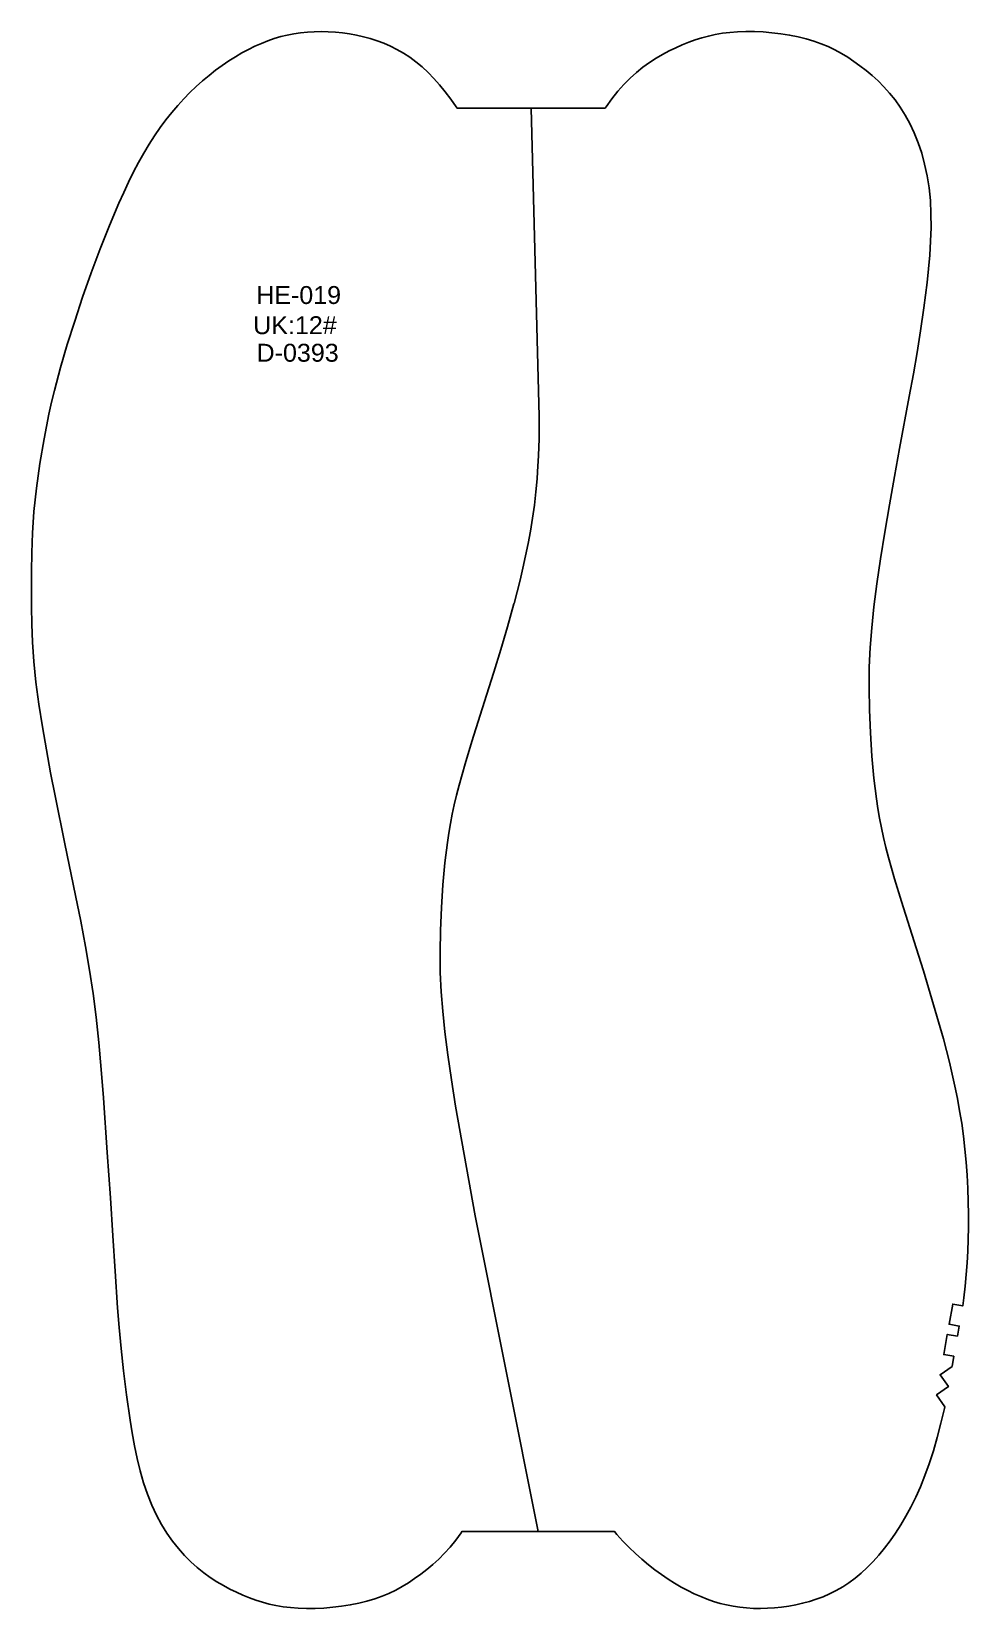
# Model space of a CAD drawing. Extents: x 0 to 4668, y 0 to 316.
# Drawn here: x 251.8 to 434.7, y 0 to 307.9 of the extents above; entities that cross this region are included whole.
import ezdxf

# ---------------------------------------------------------------- set-up
doc = ezdxf.new("R2010")
doc.units = 0
doc.layers.add('1', color=7, linetype='CONTINUOUS')
doc.layers.add('DEFAULT', color=7, linetype='CONTINUOUS')
doc.styles.add('ARIAL_REGULAR', font='arial.ttf')

msp = doc.modelspace()

# ---------------------------------------------------------------- texts
at = {"layer": '1', "color": 1, "style": 'ARIAL_REGULAR'}
for s, p in [('HE-019', (295.64, 254.73)), ('UK:12#', (295.06, 248.84)), ('D-0393', (295.72, 243.46))]:
    msp.add_text(s, height=3.5, dxfattribs=at).set_placement(p)

# ---------------------------------------------------------------- linework, layer by layer
at = {"layer": 'DEFAULT', "color": 5}
msp.add_lwpolyline([(363.76, 292.94), (334.88, 292.94), (334.69, 293.23), (333.64, 294.75), (332.56, 296.18), (331.46, 297.52), (330.34, 298.78), (329.19, 299.95), (328.02, 301.03), (326.83, 302.02), (325.62, 302.92), (324.38, 303.72), (323.12, 304.44), (321.85, 305.08), (320.55, 305.64), (319.24, 306.13), (317.91, 306.55), (316.57, 306.91), (315.21, 307.22), (313.85, 307.47), (312.47, 307.67), (311.1, 307.81), (309.72, 307.9), (308.35, 307.94), (306.99, 307.91), (305.65, 307.84), (304.32, 307.7), (303.01, 307.51), (301.72, 307.25), (300.45, 306.94), (299.19, 306.56), (297.93, 306.13), (296.67, 305.63), (295.41, 305.07), (294.15, 304.44), (292.87, 303.76), (291.58, 303.01), (290.3, 302.19), (289.01, 301.32), (287.72, 300.38), (286.45, 299.38), (285.19, 298.33), (283.94, 297.21), (282.71, 296.03), (281.51, 294.79), (280.33, 293.49), (279.16, 292.12), (278.03, 290.68), (276.91, 289.17), (275.82, 287.59), (274.76, 285.93), (273.72, 284.2), (272.71, 282.39), (271.71, 280.51), (270.74, 278.55), (269.79, 276.53), (268.84, 274.44), (267, 270.08), (265.19, 265.5), (263.45, 260.79), (261.78, 256.04), (260.22, 251.35), (258.78, 246.81), (257.46, 242.33), (256.27, 237.83), (255.72, 235.54), (255.19, 233.21), (254.7, 230.83), (254.24, 228.42), (253.42, 223.56), (252.76, 218.78), (252.5, 216.47), (252.28, 214.23), (252.12, 212.09), (251.99, 210.03), (251.85, 206.13), (251.81, 202.48), (251.8, 198.99), (251.81, 195.6), (251.85, 192.21), (251.98, 188.69), (252.24, 184.95), (252.67, 180.9), (253.25, 176.61), (253.94, 172.17), (254.71, 167.67), (255.53, 163.19), (256.4, 158.69), (258.31, 149.3), (260.39, 139.24), (261.4, 134.18), (262.32, 129.29), (263.12, 124.64), (263.8, 120.09), (264.39, 115.45), (264.92, 110.54), (265.39, 105.23), (265.83, 99.71), (266.58, 89.07), (267.2, 80.21), (267.7, 72.75), (268.1, 65.84), (268.57, 58.73), (268.89, 54.88), (269.28, 50.78), (269.76, 46.4), (270.33, 41.74), (271.03, 36.8), (271.44, 34.28), (271.9, 31.77), (272.42, 29.29), (273.01, 26.86), (273.67, 24.52), (274.41, 22.29), (275.25, 20.2), (276.16, 18.24), (277.15, 16.41), (278.21, 14.71), (279.32, 13.13), (280.47, 11.68), (281.67, 10.34), (282.89, 9.11), (284.14, 7.99), (285.4, 6.98), (286.67, 6.05), (287.95, 5.22), (289.24, 4.46), (290.52, 3.78), (291.8, 3.16), (293.07, 2.6), (294.34, 2.09), (295.6, 1.63), (296.88, 1.22), (298.18, 0.87), (299.51, 0.58), (300.9, 0.34), (302.35, 0.17), (303.87, 0.05), (305.47, 0), (307.14, 0.01), (308.85, 0.09), (310.58, 0.23), (312.31, 0.43), (314.02, 0.69), (315.68, 1.02), (317.27, 1.41), (318.78, 1.86), (320.21, 2.37), (321.57, 2.95), (322.88, 3.58), (324.14, 4.27), (325.37, 5.02), (326.57, 5.83), (327.76, 6.69), (328.95, 7.61), (330.13, 8.59), (331.29, 9.64), (332.43, 10.78), (333.54, 12), (334.61, 13.33), (335.63, 14.76), (335.78, 15), (365.59, 15), (366.06, 14.45), (367.24, 13.14), (368.45, 11.91), (369.68, 10.73), (370.92, 9.61), (372.19, 8.55), (373.46, 7.55), (374.74, 6.62), (376.03, 5.74), (377.32, 4.93), (378.6, 4.18), (379.88, 3.49), (381.15, 2.87), (382.41, 2.31), (383.66, 1.81), (384.92, 1.37), (386.19, 1), (387.46, 0.68), (388.75, 0.43), (390.05, 0.24), (391.38, 0.1), (392.73, 0.02), (394.09, 0), (395.46, 0.03), (396.83, 0.12), (398.21, 0.27), (399.58, 0.47), (400.95, 0.72), (402.3, 1.02), (403.65, 1.38), (404.97, 1.8), (406.29, 2.29), (407.58, 2.85), (408.86, 3.49), (410.12, 4.21), (411.35, 5.02), (412.57, 5.92), (413.76, 6.91), (414.93, 7.99), (416.08, 9.15), (417.2, 10.41), (418.3, 11.76), (419.38, 13.19), (420.43, 14.7), (421.46, 16.3), (422.46, 18), (423.44, 19.8), (424.38, 21.72), (425.29, 23.76), (426.17, 25.94), (427.02, 28.27), (427.82, 30.75), (428.58, 33.4), (429.31, 36.17), (429.99, 39.03), (430.07, 39.39), (428.44, 41.71), (430.76, 43.33), (429.14, 45.65), (431.46, 47.27), (431.81, 49.24), (429.84, 49.59), (430.54, 53.53), (432.51, 53.18), (432.86, 55.15), (430.89, 55.5), (431.59, 59.43), (433.55, 59.08), (433.76, 60.66), (434.02, 62.96), (434.23, 65.22), (434.4, 67.47), (434.53, 69.75), (434.62, 72.08), (434.66, 74.48), (434.67, 76.95), (434.63, 79.46), (434.54, 82.01), (434.41, 84.58), (434.23, 87.15), (433.99, 89.71), (433.7, 92.25), (433.35, 94.74), (432.95, 97.19), (432.51, 99.61), (432.02, 101.99), (431.5, 104.34), (430.94, 106.66), (429.77, 111.21), (428.52, 115.69), (427.22, 120.11), (425.87, 124.54), (424.46, 129), (421.57, 138.05), (420.23, 142.45), (419.06, 146.63), (418.55, 148.61), (418.09, 150.54), (417.69, 152.43), (417.32, 154.31), (417, 156.2), (416.72, 158.11), (416.23, 162.12), (415.84, 166.44), (415.55, 170.96), (415.35, 175.47), (415.27, 179.79), (415.32, 183.8), (415.49, 187.63), (415.79, 191.49), (416.23, 195.6), (416.81, 200.11), (417.52, 204.98), (418.33, 210.16), (419.24, 215.54), (420.22, 221.05), (421.23, 226.52), (423.13, 236.68), (423.94, 241.1), (424.67, 245.27), (425.34, 249.46), (425.99, 253.95), (426.62, 258.94), (426.89, 261.58), (427.12, 264.27), (427.28, 266.97), (427.37, 269.67), (427.35, 272.33), (427.23, 274.91), (426.98, 277.4), (426.61, 279.77), (426.12, 282.04), (425.54, 284.19), (424.86, 286.23), (424.09, 288.15), (423.25, 289.95), (422.34, 291.62), (421.37, 293.17), (420.34, 294.61), (419.27, 295.93), (418.16, 297.16), (417.03, 298.29), (415.86, 299.35), (414.68, 300.33), (413.5, 301.25), (412.31, 302.11), (411.1, 302.92), (409.88, 303.67), (408.62, 304.36), (407.31, 304.99), (405.95, 305.56), (404.52, 306.08), (403.01, 306.53), (401.41, 306.92), (399.75, 307.24), (398.05, 307.51), (396.32, 307.71), (394.59, 307.85), (392.88, 307.92), (391.21, 307.94), (389.61, 307.88), (388.08, 307.77), (386.64, 307.59), (385.25, 307.36), (383.91, 307.06), (382.61, 306.71), (381.34, 306.31), (380.07, 305.85), (378.81, 305.34), (377.54, 304.78), (376.26, 304.16), (374.97, 303.47), (373.69, 302.72), (372.41, 301.88), (371.13, 300.96), (369.87, 299.94), (368.63, 298.82), (367.4, 297.6), (366.21, 296.26), (365.05, 294.8), (363.94, 293.23)], close=True, dxfattribs=at)
at = {"layer": 'DEFAULT', "color": 96}
msp.add_lwpolyline([(350.69, 15), (338.41, 76.7), (334.57, 98.1), (333.76, 103.25), (333.06, 108.1), (332.48, 112.57), (332.05, 116.63), (331.75, 120.43), (331.58, 124.19), (331.54, 128.13), (331.62, 132.4), (331.81, 136.87), (332.1, 141.34), (332.49, 145.61), (332.96, 149.56), (333.24, 151.42), (333.56, 153.27), (333.91, 155.1), (334.31, 156.96), (334.75, 158.84), (335.25, 160.79), (336.42, 164.93), (337.75, 169.29), (340.63, 178.33), (342.04, 182.81), (343.4, 187.25), (344.71, 191.7), (345.96, 196.19), (345.96, 196.2), (345.97, 196.22), (347.15, 200.8), (347.15, 200.81), (347.71, 203.15), (348.24, 205.53), (348.73, 207.93), (348.73, 207.95), (348.74, 207.96), (349.19, 210.4), (349.59, 212.9), (349.95, 215.44), (350.24, 218.02), (350.49, 220.62), (350.58, 221.93), (350.78, 225.17), (350.89, 228.42), (350.91, 232.76), (349.32, 292.94)], dxfattribs=at)

msp.set_redraw_order([(e.dxf.handle, doc.entitydb.next_handle()) for e in msp.query("TEXT MTEXT ATTDEF DIMENSION ARC_DIMENSION")])  # texts and dimensions are drawn at this point

doc.saveas('drawing.dxf')
